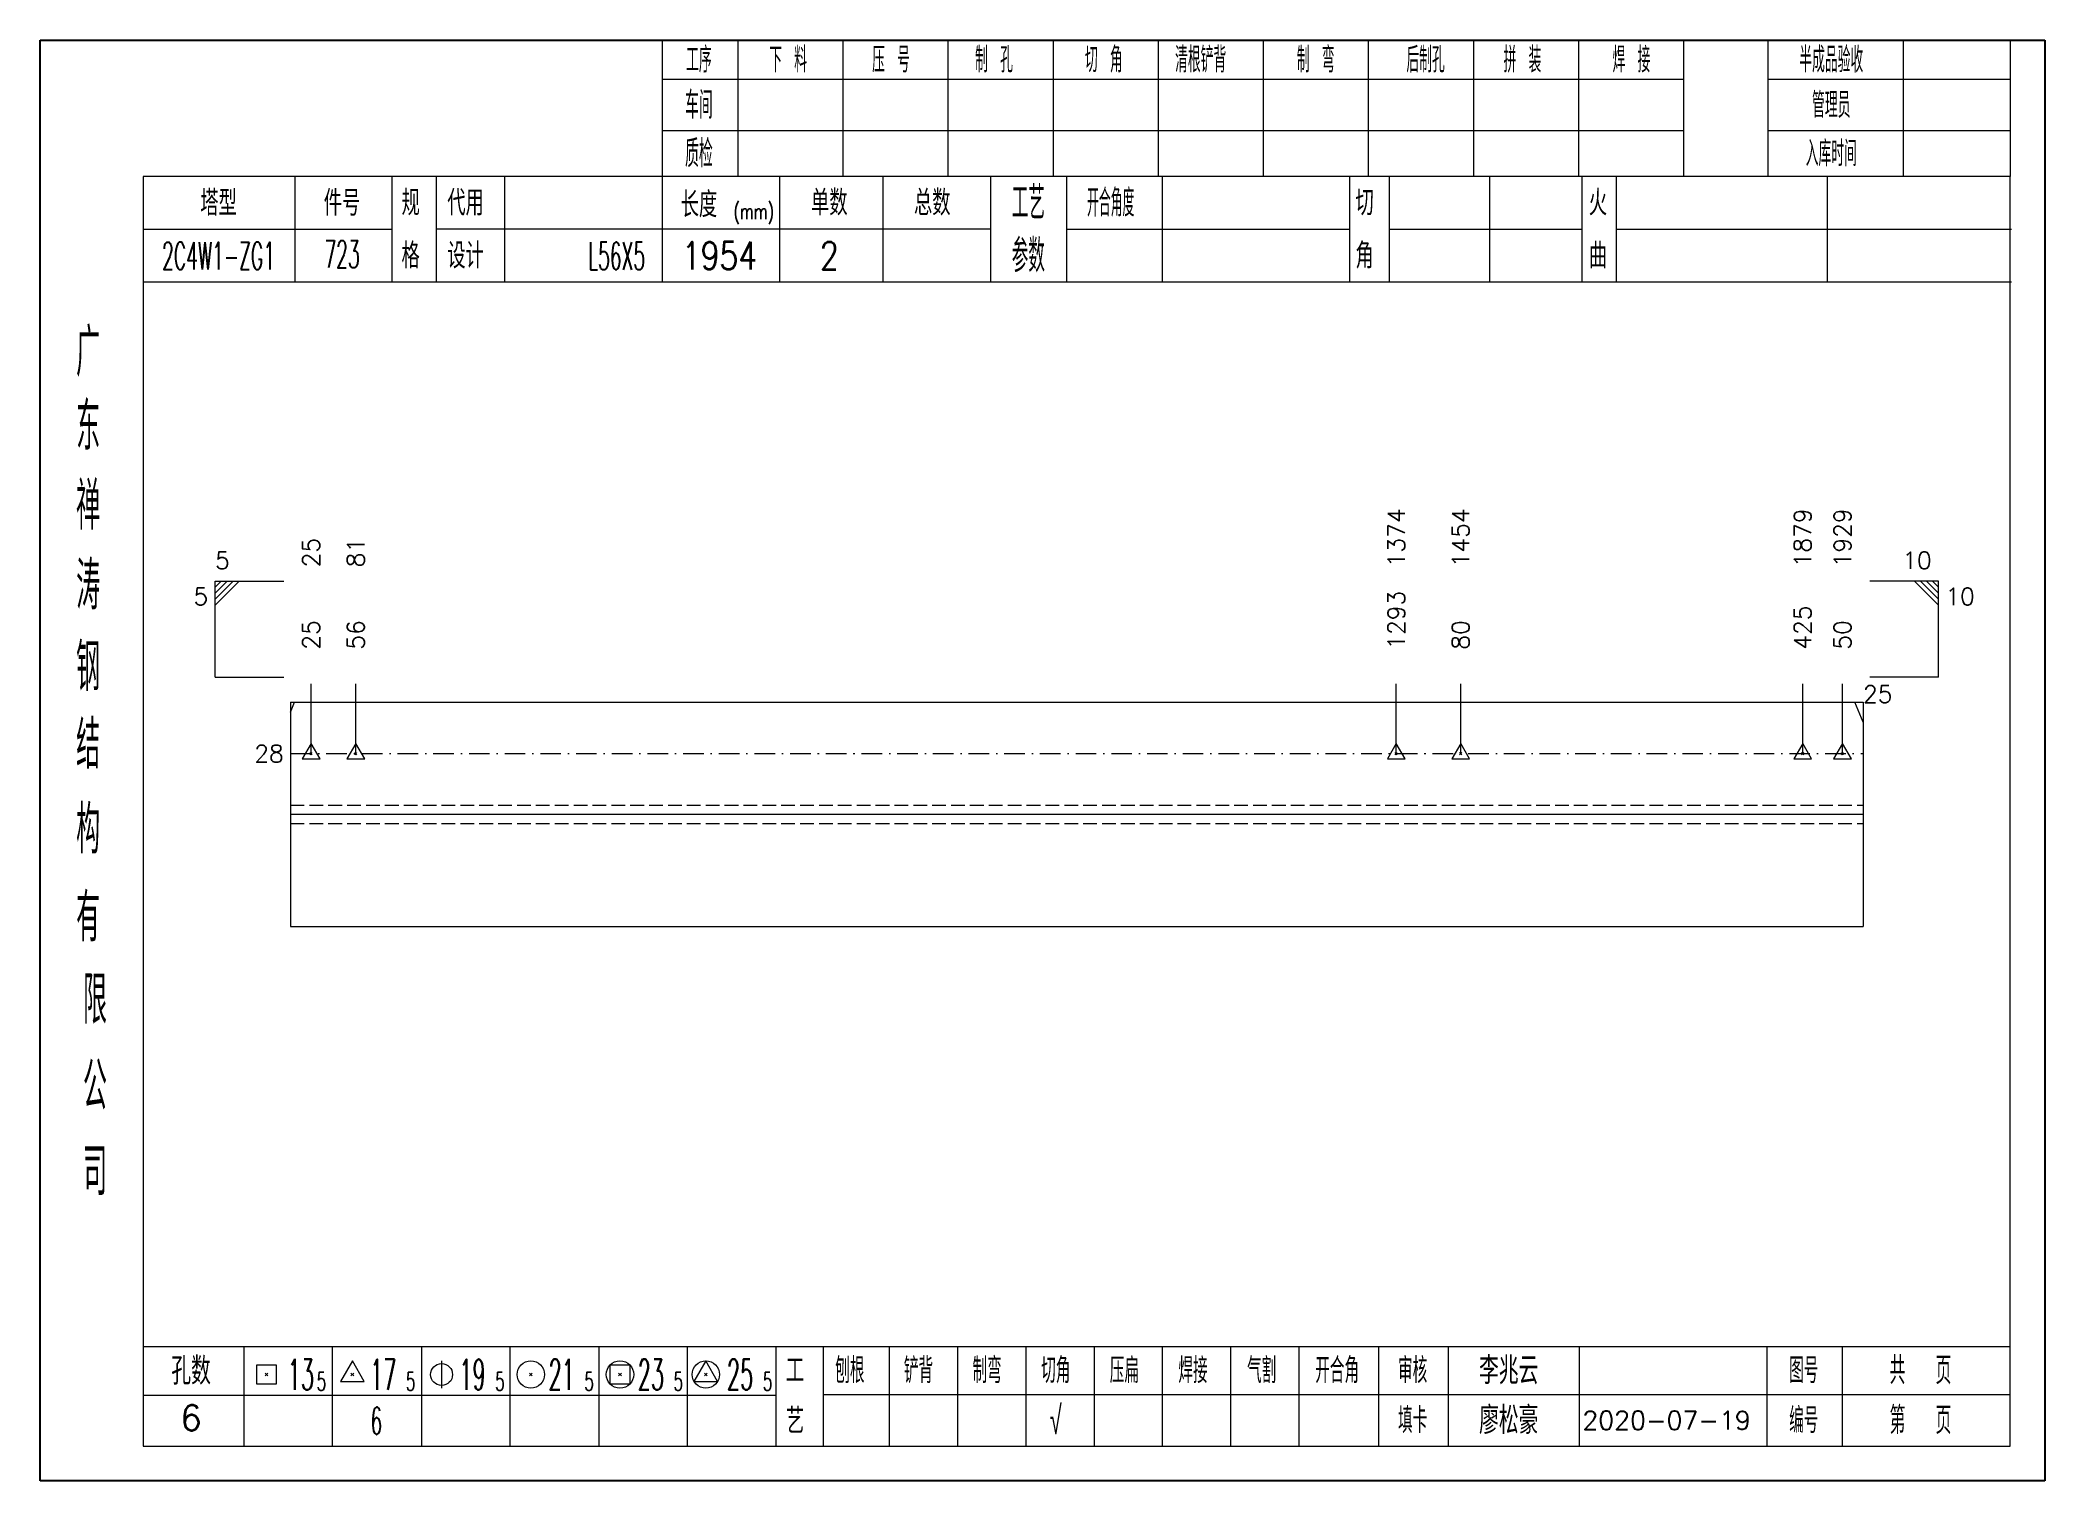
# Model space of a CAD drawing. Extents: x 154981 to 165753, y -86801 to -82885.
# Drawn here: x 162632.7 to 162924.8, y -83126.7 to -82916.7 of the extents above; entities that cross this region are included whole.
import ezdxf
from ezdxf.enums import TextEntityAlignment as Align

# ---------------------------------------------------------------- set-up
doc = ezdxf.new("R2010")
doc.units = 0
doc.header["$MEASUREMENT"] = 0
doc.linetypes.add('一点画线', pattern=[5.2, 3, -1, 0.2, -1])
doc.linetypes.add('虚线', pattern=[2.75, 2, -0.75])
doc.layers.get('0').update_dxf_attribs({"linetype": 'CONTINUOUS', "lineweight": 25})
for name, color, linetype, lineweight in [('1', 7, 'CONTINUOUS', 25), ('4', 7, 'CONTINUOUS', 25), ('5', 7, 'CONTINUOUS', 25)]:
    doc.layers.add(name, color=color, linetype=linetype, lineweight=lineweight)
doc.styles.get("Standard").update_dxf_attribs({"font": 'simplex.shx', "width": 0.7, "height": 3, "bigfont": 'gbhzfs.shx'})

msp = doc.modelspace()

# ---------------------------------------------------------------- texts
at = {"color": 7, "linetype": 'Continuous', "lineweight": 13}
for s, p in [('1374', (162830.33469, -82993.52383)), ('1454', (162839.71565, -82993.52383)), ('1879', (162889.55201, -82993.52383)), ('1929', (162895.34666, -82993.52383)), ('25', (162672.21666, -82993.52383)), ('81', (162678.71489, -82993.52383))]:
    msp.add_text(s, height=2.5, rotation=90, dxfattribs=at).set_placement(p, align=Align.MIDDLE_LEFT)
msp.add_text('5', height=2.5, dxfattribs=at).set_placement((162658.21666, -82994.52383), align=Align.BOTTOM_LEFT)
msp.add_text('10', height=2.5, dxfattribs=at).set_placement((162908.34666, -82994.52383), align=Align.BOTTOM_RIGHT)
msp.add_text('5', height=2.5, dxfattribs=at).set_placement((162657.21666, -82996.52383), align=Align.TOP_RIGHT)
msp.add_text('10', height=2.5, dxfattribs=at).set_placement((162910.34666, -82996.52383), align=Align.TOP_LEFT)
at = {"color": 4, "linetype": 'Continuous', "lineweight": 9}
for s, p in [('1293', (162830.33469, -83005.52383)), ('425', (162889.55201, -83005.52383)), ('25', (162672.21666, -83005.52383)), ('56', (162678.71489, -83005.52383)), ('80', (162839.71565, -83005.52383)), ('50', (162895.34666, -83005.52383))]:
    msp.add_text(s, height=2.5, rotation=90, dxfattribs=at).set_placement(p, align=Align.MIDDLE_LEFT)
at = {"color": 7, "linetype": 'Continuous', "lineweight": 13}
msp.add_text('25', height=2.5, dxfattribs=at).set_placement((162898.34666, -83012.02383), align=Align.MIDDLE_LEFT)
msp.add_text('28', height=2.5, dxfattribs=at).set_placement((162668.21666, -83020.68455), align=Align.MIDDLE_RIGHT)
at = {"layer": '4', "color": 1, "linetype": 'Continuous', "lineweight": 25}
for s, height, width, p in [('工序', 3.7, 0.7, (162728.71666, -82919.56733)), ('下 料', 3.7, 0.7, (162741.71666, -82919.56733)), ('压 号', 3.7, 0.7, (162756.71666, -82919.56733)), ('制 孔', 3.7, 0.7, (162771.71666, -82919.56733)), ('切 角', 3.7, 0.7, (162787.71666, -82919.56733)), ('清根铲背 ', 3.7, 0.7, (162802.71666, -82919.56733)), (' 制 弯', 3.7, 0.7, (162817.71666, -82919.56733)), (' 后制孔', 3.7, 0.7, (162833.71666, -82919.56733)), ('拼 装', 3.7, 0.7, (162848.71666, -82919.56733)), (' 焊 接', 3.7, 0.7, (162863.71666, -82919.56733)), ('半成品验收', 3.7, 0.7, (162893.71666, -82919.56733)), ('车间', 4, 0.7, (162728.71666, -82926.16733)), ('管理员', 3.7, 0.7, (162893.71666, -82926.16733)), ('质检', 4, 0.7, (162728.71666, -82933.22733)), ('入库时间', 3.7, 0.7, (162893.71666, -82933.22733)), ('工艺', 4.8, 0.7, (162776.71666, -82940.40733)), ('开合角度', 4, 0.6, (162788.71666, -82940.40733)), ('(mm)', 2.24, 0.7, (162736.71666, -82941.66733)), ('2C4W1-ZG1', 4, 0.5, (162658.71666, -82948.14733)), ('723', 4, 0.5, (162676.71666, -82947.89733)), ('L56X5', 4, 0.5, (162716.71666, -82948.16733)), ('1954', 4, 0.8, (162731.71666, -82948.11733)), ('2', 4, 0.8, (162747.71666, -82948.11733)), ('参数', 4.8, 0.7, (162776.71666, -82948.11733)), ('广', 6.96, 0.7, (162639.71666, -82962.19733)), ('东', 6.96, 0.7, (162639.71666, -82972.98733)), ('禅', 6.96, 0.7, (162639.71666, -82984.57733)), ('涛', 6.96, 0.7, (162639.71666, -82996.17733)), ('钢', 6.96, 0.7, (162639.71666, -83008.06733)), ('结', 6.96, 0.7, (162639.71666, -83019.37733)), ('构', 6.96, 0.7, (162639.71666, -83031.75733)), ('有', 6.96, 0.7, (162639.71666, -83044.56733)), ('限', 6.96, 0.7, (162640.71666, -83056.56733)), ('公', 6.96, 0.7, (162640.71666, -83069.10733)), ('司', 6.96, 0.7, (162640.71666, -83081.58733)), ('13', 4.47, 0.5, (162670.71666, -83111.16733)), ('5', 2.68, 0.6, (162673.71666, -83112.16733)), ('17', 4.47, 0.5, (162682.71666, -83111.16733)), ('5', 2.68, 0.6, (162686.71666, -83112.16733)), ('19', 4.47, 0.5, (162695.71666, -83111.16733)), ('5', 2.68, 0.6, (162699.71666, -83112.16733)), ('21', 4.47, 0.5, (162708.71666, -83111.16733)), ('5', 2.68, 0.6, (162712.71666, -83112.16733)), ('23', 4.47, 0.5, (162721.71666, -83111.16733)), ('5', 2.68, 0.6, (162725.71666, -83112.16733)), ('25', 4.47, 0.5, (162734.71666, -83111.16733)), ('5', 2.68, 0.6, (162738.71666, -83112.16733)), ('刨根', 3.7, 0.8, (162750.71666, -83110.56733)), ('铲背', 3.7, 0.8, (162760.71666, -83110.56733)), ('制弯', 3.7, 0.8, (162770.71666, -83110.56733)), ('切角', 3.7, 0.8, (162780.71666, -83110.56733)), ('压扁', 3.7, 0.8, (162790.71666, -83110.56733)), ('焊接', 3.7, 0.8, (162800.71666, -83110.56733)), ('气割', 3.7, 0.8, (162810.71666, -83110.56733)), ('开合角', 3.7, 0.8, (162821.71666, -83110.56733)), ('审核', 3.7, 0.8, (162832.71666, -83110.56733)), ('图号', 3.7, 0.8, (162889.71666, -83110.56733)), ('共  页', 4, 0.8, (162906.71666, -83110.56733)), ('6', 4, 0.5, (162681.71666, -83117.91733)), ('√', 4, 0.6, (162780.71666, -83117.83733)), ('填卡', 3.7, 0.8, (162832.71666, -83117.83733)), ('编号', 3.7, 0.8, (162889.71666, -83117.83733)), ('第  页', 4, 0.8, (162906.71666, -83117.83733))]:
    msp.add_text(s, height=height, dxfattribs=dict(at, width=width)).set_placement(p, align=Align.MIDDLE_CENTER)
for s, height, p in [('塔型', 3.7, (162658.71666, -82940.43733)), ('件号', 3.7, (162676.71666, -82940.43733)), ('规', 3.7, (162686.71666, -82940.40733)), ('代用', 3.7, (162694.71666, -82940.40733)), ('长度', 3.7, (162728.71666, -82940.66733)), ('单数', 3.7, (162747.71666, -82940.40733)), ('总数', 3.7, (162762.71666, -82940.40733)), ('切', 3.7, (162825.71666, -82940.40733)), ('火', 3.7, (162859.71666, -82940.40733)), ('格', 3.7, (162686.71666, -82948.11733)), ('设计', 3.7, (162694.71666, -82948.11733)), ('角', 3.7, (162825.71666, -82948.11733)), ('曲', 3.7, (162859.71666, -82948.11733)), ('孔数', 4, (162654.71666, -83110.64733)), ('工', 3.7, (162742.71666, -83110.56733)), ('李兆云', 4, (162846.71666, -83110.56733)), ('6', 3.7, (162654.71666, -83117.47733)), ('艺', 3.7, (162742.71666, -83117.91733)), ('廖松豪', 4, (162846.71666, -83117.83733)), ('2020-07-19', 2.7, (162869.71666, -83117.83733))]:
    msp.add_text(s, height=height, dxfattribs=at).set_placement(p, align=Align.MIDDLE_CENTER)

# ---------------------------------------------------------------- blocks, each defined once
blk = doc.blocks.new('孔17.5')
at = {"layer": '5', "color": 7, "linetype": 'Continuous', "lineweight": 13}
for p, q in [((0, 1), (-0.866, -0.5)), ((-0.1, -0.1), (0.1, 0.1)), ((0.1, -0.1), (-0.1, 0.1)), ((0.866, -0.5), (0, 1)), ((-0.866, -0.5), (0.866, -0.5))]:
    blk.add_line(p, q, dxfattribs=at)
blk = doc.blocks.new('CTJGK')
at = {"color": 6, "linetype": 'Continuous'}
for p, q in [((0, 209.97), (292.13, 209.97)), ((0, 0), (0, 209.97)), ((292.13, 209.97), (292.13, 0)), ((292.13, 0), (0, 0))]:
    blk.add_line(p, q, dxfattribs=at)

# ---------------------------------------------------------------- linework, layer by layer
at = {"color": 7, "linetype": 'Continuous', "lineweight": 13}
for p, q in [((162658.21666, -82995.52383), (162668.21666, -82995.52383)), ((162658.21666, -83009.52383), (162658.21666, -82995.52383)), ((162659.09166, -82995.52383), (162658.21666, -82996.39883)), ((162659.96666, -82995.52383), (162658.21666, -82997.27383)), ((162660.84166, -82995.52383), (162658.21666, -82998.14883)), ((162661.71666, -82995.52383), (162658.21666, -82999.02383)), ((162909.34666, -82995.52383), (162899.34666, -82995.52383)), ((162905.84666, -82995.52383), (162909.34666, -82999.02383)), ((162906.72166, -82995.52383), (162909.34666, -82998.14883)), ((162907.59666, -82995.52383), (162909.34666, -82997.27383)), ((162908.47166, -82995.52383), (162909.34666, -82996.39883)), ((162909.34666, -83009.52383), (162909.34666, -82995.52383)), ((162658.21666, -83009.52383), (162668.21666, -83009.52383)), ((162672.21666, -83020.68455), (162672.21666, -83010.52383)), ((162678.71489, -83020.68455), (162678.71489, -83010.52383)), ((162830.33469, -83020.68455), (162830.33469, -83010.52383)), ((162839.71565, -83020.68455), (162839.71565, -83010.52383)), ((162889.55201, -83020.68455), (162889.55201, -83010.52383)), ((162895.34666, -83020.68455), (162895.34666, -83010.52383)), ((162909.34666, -83009.52383), (162899.34666, -83009.52383)), ((162669.21666, -83014.64341), (162669.80297, -83013.18455)), ((162898.34666, -83016.10228), (162897.17404, -83013.18455))]:
    msp.add_line(p, q, dxfattribs=at)
at = {"color": 7, "linetype": 'Continuous', "lineweight": 18}
for p, q in [((162669.21666, -83013.18455), (162669.21666, -83045.86312)), ((162669.21666, -83013.18455), (162898.34666, -83013.18455)), ((162898.34666, -83013.18455), (162898.34666, -83045.86312)), ((162669.21666, -83029.52383), (162898.34666, -83029.52383))]:
    msp.add_line(p, q, dxfattribs=at)
at = {"color": 1, "linetype": '一点画线', "lineweight": 13}
msp.add_line((162669.21666, -83020.68455), (162898.34666, -83020.68455), dxfattribs=at)
at = {"color": 6, "linetype": '虚线', "lineweight": 18}
for p, q in [((162669.21666, -83028.18455), (162898.34666, -83028.18455)), ((162669.21666, -83030.86312), (162898.34666, -83030.86312))]:
    msp.add_line(p, q, dxfattribs=at)
at = {"layer": '1', "color": 7, "linetype": 'Continuous', "lineweight": 18}
msp.add_line((162669.21666, -83045.86312), (162898.34666, -83045.86312), dxfattribs=at)
at = {"layer": '4', "color": 1, "linetype": 'Continuous', "lineweight": 18}
for p, q in [((162632.71666, -82916.69733), (162632.71666, -83126.66733)), ((162924.84666, -82916.69733), (162632.71666, -82916.69733)), ((162723.34666, -82916.69733), (162723.34666, -82936.53733)), ((162734.37666, -82916.69733), (162734.37666, -82936.55733)), ((162749.68666, -82916.69733), (162749.68666, -82936.55733)), ((162765.00666, -82916.69733), (162765.00666, -82936.55733)), ((162780.31666, -82916.69733), (162780.31666, -82936.55733)), ((162795.62666, -82916.69733), (162795.62666, -82936.55733)), ((162810.93666, -82916.69733), (162810.93666, -82936.55733)), ((162826.25666, -82916.69733), (162826.25666, -82936.55733)), ((162841.56666, -82916.69733), (162841.56666, -82936.55733)), ((162856.87666, -82916.69733), (162856.87666, -82936.55733)), ((162872.18666, -82916.69733), (162872.18666, -82936.53733)), ((162872.18666, -82916.69733), (162872.18666, -82936.55733)), ((162884.46666, -82916.69733), (162884.46666, -82936.55733)), ((162904.21666, -82916.69733), (162904.21666, -82936.55733)), ((162919.79666, -82916.69733), (162919.79666, -82936.55733)), ((162924.84666, -82946.49733), (162924.84666, -82916.69733)), ((162872.18666, -82922.42733), (162723.34666, -82922.42733)), ((162919.79666, -82922.42733), (162884.46666, -82922.42733)), ((162872.18666, -82929.90733), (162723.34666, -82929.90733)), ((162919.79666, -82929.90733), (162884.46666, -82929.90733)), ((162647.72666, -82936.55733), (162647.72666, -83121.61733)), ((162919.79666, -82936.55733), (162647.72666, -82936.55733)), ((162669.84666, -82936.54733), (162669.84666, -82951.96733)), ((162683.99666, -82951.96733), (162683.99666, -82936.55733)), ((162690.49666, -82951.96733), (162690.49666, -82936.55733)), ((162700.36666, -82936.55733), (162700.36666, -82951.96733)), ((162723.34666, -82936.53733), (162723.34666, -82951.96733)), ((162740.46666, -82936.55733), (162740.46666, -82951.96733)), ((162755.51666, -82936.55733), (162755.51666, -82951.96733)), ((162771.21666, -82936.55733), (162771.21666, -82951.96733)), ((162782.27666, -82936.55733), (162782.27666, -82951.96733)), ((162796.22666, -82936.55733), (162796.22666, -82951.96733)), ((162823.52666, -82936.55733), (162823.52666, -82951.96733)), ((162829.28666, -82936.55733), (162829.28666, -82951.96733)), ((162843.90666, -82936.55733), (162843.90666, -82951.96733)), ((162857.36666, -82936.55733), (162857.36666, -82951.96733)), ((162862.35666, -82936.55733), (162862.35666, -82951.96733)), ((162893.09666, -82936.55733), (162893.09666, -82951.96733)), ((162919.79666, -83121.61733), (162919.79666, -82936.55733)), ((162683.99666, -82944.31733), (162647.72666, -82944.31733)), ((162771.21666, -82944.26733), (162690.49666, -82944.26733)), ((162782.27666, -82944.26733), (162823.52666, -82944.26733)), ((162829.28666, -82944.26733), (162857.36666, -82944.26733)), ((162862.35666, -82944.26733), (162919.97666, -82944.26733)), ((162924.84666, -83126.66733), (162924.84666, -82946.49733)), ((162919.97666, -82951.96733), (162647.72666, -82951.96733)), ((162647.72666, -83107.08733), (162919.79666, -83107.08733)), ((162662.41666, -83107.08733), (162662.41666, -83121.61733)), ((162675.34666, -83121.61733), (162675.34666, -83107.08733)), ((162688.27666, -83107.08733), (162688.27666, -83121.61733)), ((162701.19666, -83121.61733), (162701.19666, -83107.08733)), ((162714.12666, -83107.08733), (162714.12666, -83121.61733)), ((162727.05666, -83121.61733), (162727.05666, -83107.08733)), ((162739.97666, -83121.61733), (162739.97666, -83107.08733)), ((162746.84666, -83121.61733), (162746.84666, -83107.08733)), ((162756.50666, -83121.61733), (162756.50666, -83107.08733)), ((162766.44666, -83121.61733), (162766.44666, -83107.08733)), ((162776.38666, -83121.61733), (162776.38666, -83107.08733)), ((162786.33666, -83121.61733), (162786.33666, -83107.08733)), ((162796.27666, -83121.61733), (162796.27666, -83107.08733)), ((162806.21666, -83121.61733), (162806.21666, -83107.08733)), ((162816.16666, -83121.61733), (162816.16666, -83107.08733)), ((162827.80666, -83121.61733), (162827.80666, -83107.08733)), ((162837.95666, -83121.61733), (162837.95666, -83107.08733)), ((162857.01666, -83121.61733), (162857.01666, -83107.08733)), ((162884.39666, -83121.61733), (162884.39666, -83107.08733)), ((162895.35666, -83121.61733), (162895.35666, -83107.08733)), ((162739.97666, -83114.21733), (162647.72666, -83114.21733)), ((162746.80666, -83114.05733), (162919.79666, -83114.05733)), ((162647.72666, -83121.61733), (162919.79666, -83121.61733)), ((162632.71666, -83126.66733), (162924.84666, -83126.66733))]:
    msp.add_line(p, q, dxfattribs=at)
at = {"layer": '4', "color": 7, "linetype": 'Continuous', "lineweight": 13}
for p, q in [((162664.30266, -83112.58133), (162664.30266, -83109.75333)), ((162664.30266, -83109.75333), (162667.13066, -83109.75333)), ((162665.51666, -83111.36733), (162665.91666, -83110.96733)), ((162665.91666, -83111.36733), (162665.51666, -83110.96733)), ((162667.13066, -83109.75333), (162667.13066, -83112.58133)), ((162678.21666, -83109.16733), (162676.48466, -83112.16733)), ((162678.01666, -83111.36733), (162678.41666, -83110.96733)), ((162678.41666, -83111.36733), (162678.01666, -83110.96733)), ((162679.94866, -83112.16733), (162678.21666, -83109.16733)), ((162691.21666, -83109.16733), (162691.21666, -83113.16733)), ((162704.01666, -83111.36733), (162704.41666, -83110.96733)), ((162704.41666, -83111.36733), (162704.01666, -83110.96733)), ((162715.80266, -83112.58133), (162715.80266, -83109.75333)), ((162715.80266, -83109.75333), (162718.63066, -83109.75333)), ((162717.01666, -83111.36733), (162717.41666, -83110.96733)), ((162717.41666, -83111.36733), (162717.01666, -83110.96733)), ((162718.63066, -83109.75333), (162718.63066, -83112.58133)), ((162729.71666, -83109.16733), (162727.98466, -83112.16733)), ((162729.51666, -83111.36733), (162729.91666, -83110.96733)), ((162729.91666, -83111.36733), (162729.51666, -83110.96733)), ((162731.44866, -83112.16733), (162729.71666, -83109.16733)), ((162667.13066, -83112.58133), (162664.30266, -83112.58133)), ((162676.48466, -83112.16733), (162679.94866, -83112.16733)), ((162718.63066, -83112.58133), (162715.80266, -83112.58133)), ((162727.98466, -83112.16733), (162731.44866, -83112.16733))]:
    msp.add_line(p, q, dxfattribs=at)
for centre, radius in [((162691.21666, -83111.16733), 1.6), ((162704.21666, -83111.16733), 2), ((162717.21666, -83111.16733), 2), ((162729.71666, -83111.16733), 2)]:
    msp.add_circle(centre, radius, dxfattribs=at)

# ---------------------------------------------------------------- block references
at = {"color": 0, "linetype": 'Continuous'}
msp.add_blockref('CTJGK', (162632.71666, -83126.66733), dxfattribs=at)
at = {"color": 4, "linetype": 'Continuous', "lineweight": 9, "xscale": 1.5, "yscale": 1.5, "zscale": 1.5}
for p in [(162672.21666, -83020.68455), (162678.71489, -83020.68455), (162830.33469, -83020.68455), (162839.71565, -83020.68455), (162889.55201, -83020.68455), (162895.34666, -83020.68455)]:
    msp.add_blockref('孔17.5', p, dxfattribs=at)

msp.set_redraw_order([(e.dxf.handle, doc.entitydb.next_handle()) for e in msp.query("TEXT MTEXT ATTDEF DIMENSION ARC_DIMENSION")])  # texts and dimensions are drawn at this point

doc.saveas('drawing.dxf')
